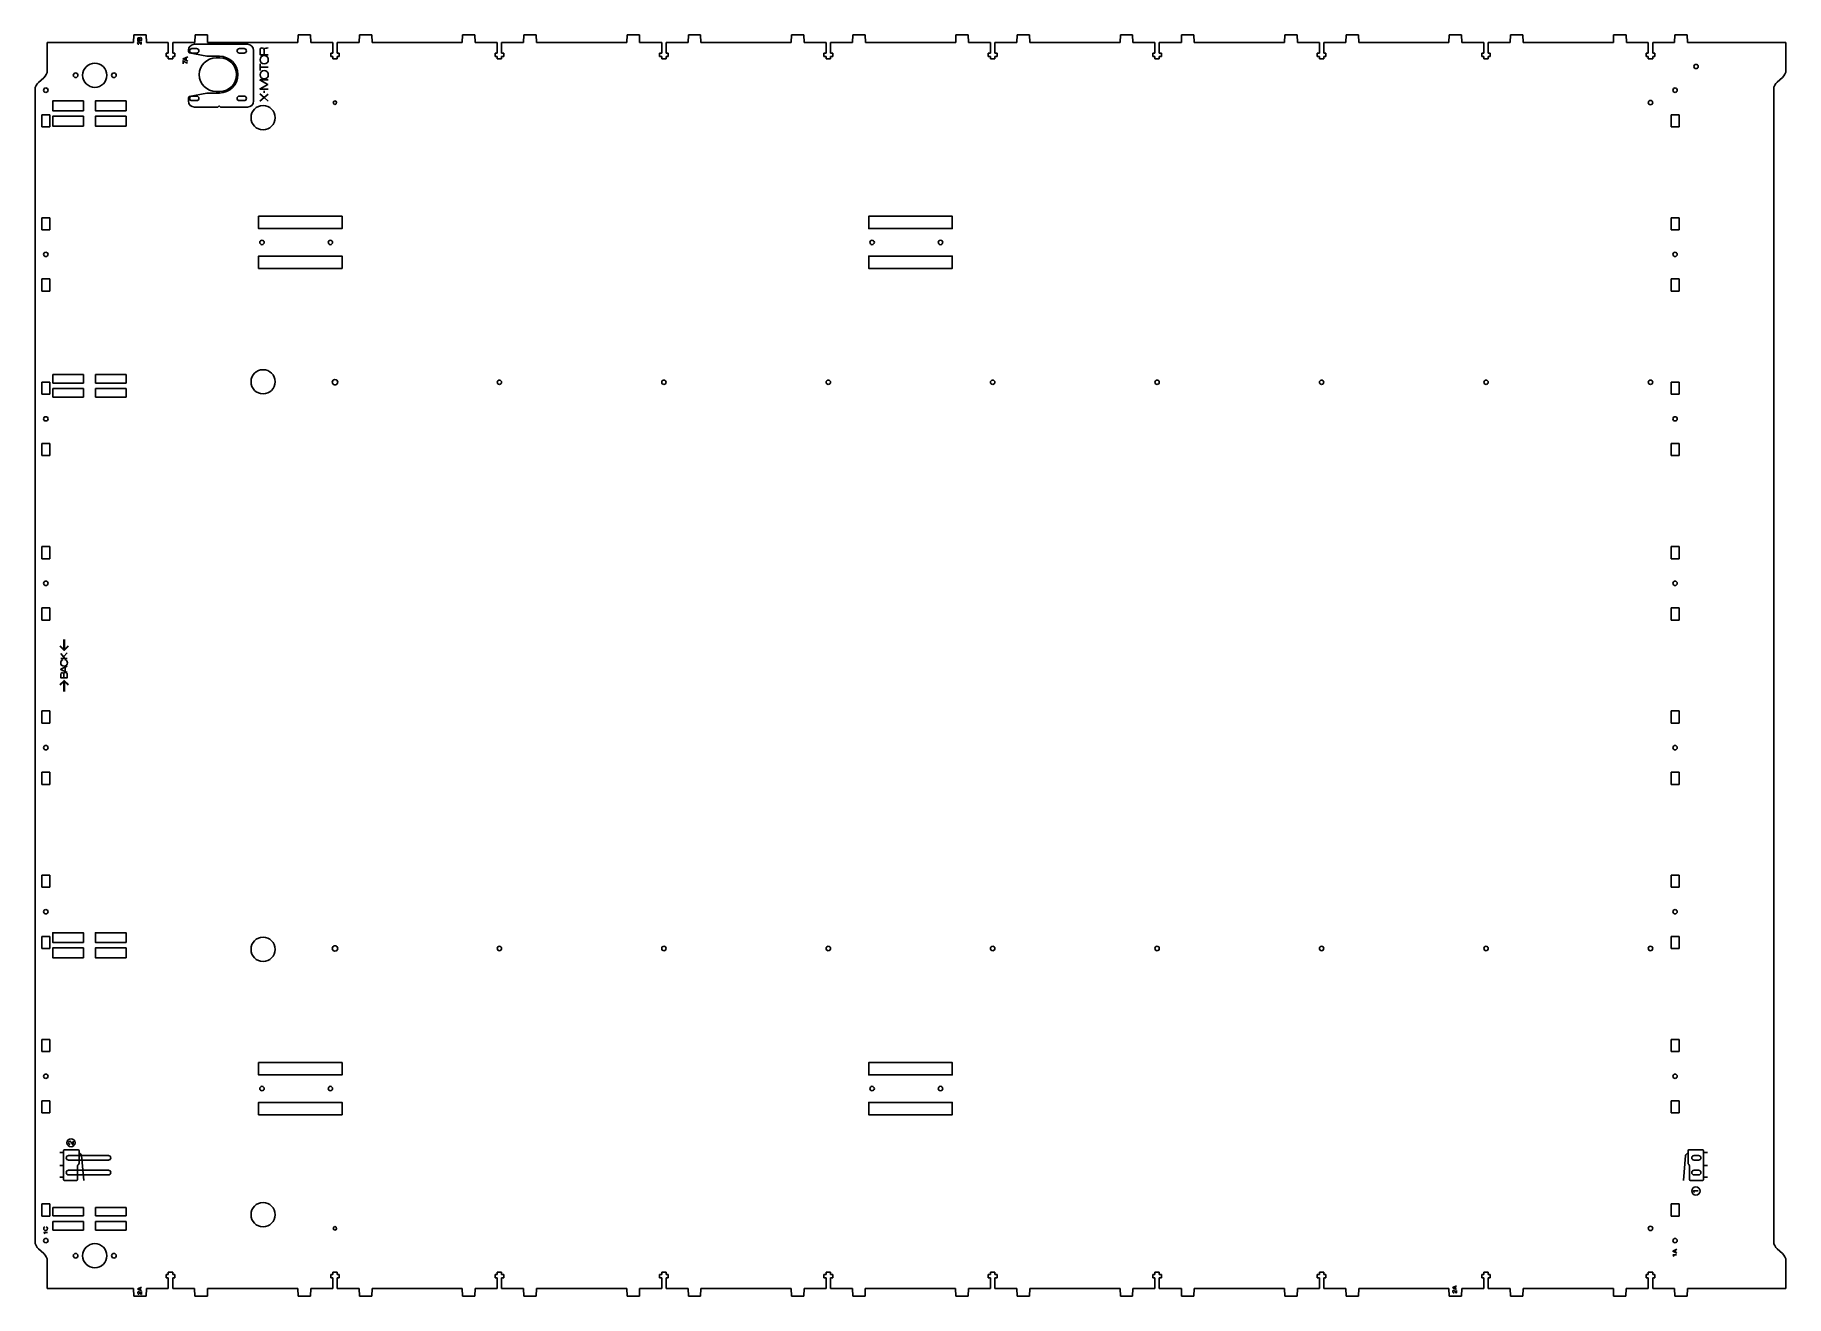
# Model space of a CAD drawing. Header units: millimetres. Extents: x -1172 to -28, y -862 to -38.
import ezdxf

# ---------------------------------------------------------------- set-up
doc = ezdxf.new("R2010")
doc.units = ezdxf.units.MM
doc.layers.add('CUTS', color=1, linetype='Continuous', true_color=0xff0000)
doc.layers.add('TEXT', color=5, linetype='Continuous', true_color=0x0000ff)

msp = doc.modelspace()

# ---------------------------------------------------------------- linework, layer by layer
at = {"layer": 'CUTS', "color": 1, "lineweight": 25, "true_color": 0xff0000}
for p, q in [((-1163.5, -43.3), (-1145.4, -43.3)), ((-1163.5, -61.6), (-1163.5, -43.3)), ((-1107.2, -43.3), (-1146.6, -43.3)), ((-1107.2, -43.3), (-1107, -38.4)), ((-1107, -38.4), (-1099, -38.4)), ((-1099, -38.4), (-1098.8, -43.3)), ((-1098.8, -43.3), (-1084.5, -43.3)), ((-1084.5, -43.3), (-1084.5, -50.3)), ((-1081.6, -43.3), (-1067.2, -43.3)), ((-1081.6, -50.3), (-1081.6, -43.3)), ((-1067.2, -43.3), (-1067, -38.4)), ((-1067, -38.4), (-1059, -38.4)), ((-1059, -38.4), (-1058.8, -43.3)), ((-1058.8, -43.3), (-999.9, -43.3)), ((-999.9, -43.3), (-999.7, -38.4)), ((-999.7, -38.4), (-991.7, -38.4)), ((-991.7, -38.4), (-991.5, -43.3)), ((-977.1, -43.3), (-991.5, -43.3)), ((-977.1, -43.3), (-977.1, -50.3)), ((-959.9, -43.3), (-974.3, -43.3)), ((-974.3, -50.3), (-974.3, -43.3)), ((-959.9, -43.3), (-959.7, -38.4)), ((-959.7, -38.4), (-951.7, -38.4)), ((-951.7, -38.4), (-951.5, -43.3)), ((-951.5, -43.3), (-892.6, -43.3)), ((-892.6, -43.3), (-892.4, -38.4)), ((-892.4, -38.4), (-884.3, -38.4)), ((-884.3, -38.4), (-884.1, -43.3)), ((-869.8, -43.3), (-884.1, -43.3)), ((-869.8, -43.3), (-869.8, -50.3)), ((-852.6, -43.3), (-866.9, -43.3)), ((-866.9, -50.3), (-866.9, -43.3)), ((-852.6, -43.3), (-852.4, -38.4)), ((-852.4, -38.4), (-844.3, -38.4)), ((-844.3, -38.4), (-844.1, -43.3)), ((-844.1, -43.3), (-785.2, -43.3)), ((-785.2, -43.3), (-785, -38.4)), ((-785, -38.4), (-777, -38.4)), ((-777, -38.4), (-776.8, -43.3)), ((-762.4, -43.3), (-776.8, -43.3)), ((-762.4, -43.3), (-762.4, -50.3)), ((-745.2, -43.3), (-759.6, -43.3)), ((-759.6, -50.3), (-759.6, -43.3)), ((-745.2, -43.3), (-745, -38.4)), ((-745, -38.4), (-737, -38.4)), ((-737, -38.4), (-736.8, -43.3)), ((-736.8, -43.3), (-677.9, -43.3)), ((-677.9, -43.3), (-677.7, -38.4)), ((-677.7, -38.4), (-669.6, -38.4)), ((-669.6, -38.4), (-669.4, -43.3)), ((-655.1, -43.3), (-669.4, -43.3)), ((-655.1, -43.3), (-655.1, -50.3)), ((-637.9, -43.3), (-652.2, -43.3)), ((-652.2, -50.3), (-652.2, -43.3)), ((-637.9, -43.3), (-637.7, -38.4)), ((-637.7, -38.4), (-629.6, -38.4)), ((-629.6, -38.4), (-629.4, -43.3)), ((-629.4, -43.3), (-570.5, -43.3)), ((-570.5, -43.3), (-570.3, -38.4)), ((-570.3, -38.4), (-562.3, -38.4)), ((-562.3, -38.4), (-562.1, -43.3)), ((-547.8, -43.3), (-562.1, -43.3)), ((-547.8, -43.3), (-547.8, -50.3)), ((-530.5, -43.3), (-544.9, -43.3)), ((-544.9, -50.3), (-544.9, -43.3)), ((-530.5, -43.3), (-530.3, -38.4)), ((-530.3, -38.4), (-522.3, -38.4)), ((-522.3, -38.4), (-522.1, -43.3)), ((-522.1, -43.3), (-463.2, -43.3)), ((-463.2, -43.3), (-463, -38.4)), ((-463, -38.4), (-455, -38.4)), ((-455, -38.4), (-454.8, -43.3)), ((-440.4, -43.3), (-454.8, -43.3)), ((-440.4, -43.3), (-440.4, -50.3)), ((-423.2, -43.3), (-437.6, -43.3)), ((-437.6, -50.3), (-437.6, -43.3)), ((-423.2, -43.3), (-423, -38.4)), ((-423, -38.4), (-415, -38.4)), ((-415, -38.4), (-414.8, -43.3)), ((-414.8, -43.3), (-355.9, -43.3)), ((-355.9, -43.3), (-355.7, -38.4)), ((-355.7, -38.4), (-347.6, -38.4)), ((-347.6, -38.4), (-347.4, -43.3)), ((-333.1, -43.3), (-347.4, -43.3)), ((-333.1, -43.3), (-333.1, -50.3)), ((-330.2, -43.3), (-315.9, -43.3)), ((-330.2, -50.3), (-330.2, -43.3)), ((-315.9, -43.3), (-315.7, -38.4)), ((-315.7, -38.4), (-307.6, -38.4)), ((-307.6, -38.4), (-307.4, -43.3)), ((-307.4, -43.3), (-248.5, -43.3)), ((-248.5, -43.3), (-248.3, -38.4)), ((-248.3, -38.4), (-240.3, -38.4)), ((-240.3, -38.4), (-240.1, -43.3)), ((-225.7, -43.3), (-240.1, -43.3)), ((-225.7, -43.3), (-225.7, -50.3)), ((-222.9, -43.3), (-208.5, -43.3)), ((-222.9, -50.3), (-222.9, -43.3)), ((-208.5, -43.3), (-208.3, -38.4)), ((-208.3, -38.4), (-200.3, -38.4)), ((-200.3, -38.4), (-200.1, -43.3)), ((-200.1, -43.3), (-141.2, -43.3)), ((-141.2, -43.3), (-141, -38.4)), ((-141, -38.4), (-132.9, -38.4)), ((-132.9, -38.4), (-132.7, -43.3)), ((-118.4, -43.3), (-132.7, -43.3)), ((-118.4, -43.3), (-118.4, -50.3)), ((-115.5, -43.3), (-101.2, -43.3)), ((-115.5, -50.3), (-115.5, -43.3)), ((-101.2, -43.3), (-101, -38.4)), ((-101, -38.4), (-92.9, -38.4)), ((-92.9, -38.4), (-92.7, -43.3)), ((-92.7, -43.3), (-53.4, -43.3)), ((-28.5, -43.3), (-53.4, -43.3)), ((-1085.9, -50.3), (-1085.9, -52.5)), ((-1084.5, -50.3), (-1085.9, -50.3)), ((-1085.9, -52.5), (-1084.5, -52.5)), ((-1084.5, -52.5), (-1084.5, -54)), ((-1084.5, -54), (-1081.6, -54)), ((-1080.2, -50.3), (-1081.6, -50.3)), ((-1081.6, -52.5), (-1080.2, -52.5)), ((-1081.6, -54), (-1081.6, -52.5)), ((-1080.2, -52.5), (-1080.2, -50.3)), ((-978.5, -50.3), (-978.5, -52.5)), ((-977.1, -50.3), (-978.5, -50.3)), ((-978.5, -52.5), (-977.1, -52.5)), ((-977.1, -52.5), (-977.1, -54)), ((-977.1, -54), (-974.3, -54)), ((-972.9, -50.3), (-974.3, -50.3)), ((-974.3, -52.5), (-972.9, -52.5)), ((-974.3, -54), (-974.3, -52.5)), ((-972.9, -52.5), (-972.9, -50.3)), ((-871.2, -50.3), (-871.2, -52.5)), ((-869.8, -50.3), (-871.2, -50.3)), ((-871.2, -52.5), (-869.8, -52.5)), ((-869.8, -52.5), (-869.8, -54)), ((-869.8, -54), (-866.9, -54)), ((-865.5, -50.3), (-866.9, -50.3)), ((-866.9, -52.5), (-865.5, -52.5)), ((-866.9, -54), (-866.9, -52.5)), ((-865.5, -52.5), (-865.5, -50.3)), ((-763.8, -50.3), (-763.8, -52.5)), ((-762.4, -50.3), (-763.8, -50.3)), ((-763.8, -52.5), (-762.4, -52.5)), ((-762.4, -52.5), (-762.4, -54)), ((-762.4, -54), (-759.6, -54)), ((-758.2, -50.3), (-759.6, -50.3)), ((-759.6, -52.5), (-758.2, -52.5)), ((-759.6, -54), (-759.6, -52.5)), ((-758.2, -52.5), (-758.2, -50.3)), ((-656.5, -50.3), (-656.5, -52.5)), ((-655.1, -50.3), (-656.5, -50.3)), ((-656.5, -52.5), (-655.1, -52.5)), ((-655.1, -52.5), (-655.1, -54)), ((-655.1, -54), (-652.2, -54)), ((-650.8, -50.3), (-652.2, -50.3)), ((-652.2, -54), (-652.2, -52.5)), ((-652.2, -52.5), (-650.8, -52.5)), ((-650.8, -52.5), (-650.8, -50.3)), ((-549.2, -50.3), (-549.2, -52.5)), ((-547.8, -50.3), (-549.2, -50.3)), ((-549.2, -52.5), (-547.8, -52.5)), ((-547.8, -52.5), (-547.8, -54)), ((-547.8, -54), (-544.9, -54)), ((-543.5, -50.3), (-544.9, -50.3)), ((-544.9, -54), (-544.9, -52.5)), ((-544.9, -52.5), (-543.5, -52.5)), ((-543.5, -52.5), (-543.5, -50.3)), ((-441.8, -50.3), (-441.8, -52.5)), ((-440.4, -50.3), (-441.8, -50.3)), ((-441.8, -52.5), (-440.4, -52.5)), ((-440.4, -52.5), (-440.4, -54)), ((-440.4, -54), (-437.6, -54)), ((-436.2, -50.3), (-437.6, -50.3)), ((-437.6, -52.5), (-436.2, -52.5)), ((-437.6, -54), (-437.6, -52.5)), ((-436.2, -52.5), (-436.2, -50.3)), ((-334.5, -50.3), (-334.5, -52.5)), ((-333.1, -50.3), (-334.5, -50.3)), ((-334.5, -52.5), (-333.1, -52.5)), ((-333.1, -52.5), (-333.1, -54)), ((-333.1, -54), (-330.2, -54)), ((-328.8, -50.3), (-330.2, -50.3)), ((-330.2, -52.5), (-328.8, -52.5)), ((-330.2, -54), (-330.2, -52.5)), ((-328.8, -52.5), (-328.8, -50.3)), ((-227.1, -50.3), (-227.1, -52.5)), ((-225.7, -50.3), (-227.1, -50.3)), ((-227.1, -52.5), (-225.7, -52.5)), ((-225.7, -52.5), (-225.7, -54)), ((-225.7, -54), (-222.9, -54)), ((-221.5, -50.3), (-222.9, -50.3)), ((-222.9, -52.5), (-221.5, -52.5)), ((-222.9, -54), (-222.9, -52.5)), ((-221.5, -52.5), (-221.5, -50.3)), ((-119.8, -50.3), (-119.8, -52.5)), ((-118.4, -50.3), (-119.8, -50.3)), ((-119.8, -52.5), (-118.4, -52.5)), ((-118.4, -52.5), (-118.4, -54)), ((-118.4, -54), (-115.5, -54)), ((-114.1, -50.3), (-115.5, -50.3)), ((-115.5, -52.5), (-114.1, -52.5)), ((-115.5, -54), (-115.5, -52.5)), ((-114.1, -52.5), (-114.1, -50.3)), ((-1171.5, -826.1), (-1171.5, -74)), ((-36.5, -826.2), (-36.5, -73.8)), ((-1161.9, -90.5), (-1167.1, -90.5)), ((-1167.1, -98.4), (-1167.1, -90.5)), ((-1161.9, -98.4), (-1161.9, -90.5)), ((-103.5, -98.4), (-103.5, -90.5)), ((-98.3, -90.5), (-103.5, -90.5)), ((-98.3, -98.4), (-98.3, -90.5)), ((-1161.9, -98.4), (-1167.1, -98.4)), ((-98.3, -98.4), (-103.5, -98.4)), ((-1161.9, -157.7), (-1167.1, -157.7)), ((-1167.1, -165.6), (-1167.1, -157.7)), ((-1161.9, -165.6), (-1161.9, -157.7)), ((-103.5, -165.6), (-103.5, -157.7)), ((-98.3, -157.7), (-103.5, -157.7)), ((-98.3, -165.6), (-98.3, -157.7)), ((-1161.9, -165.6), (-1167.1, -165.6)), ((-98.3, -165.6), (-103.5, -165.6)), ((-1161.9, -197.7), (-1167.1, -197.7)), ((-1167.1, -205.6), (-1167.1, -197.7)), ((-1161.9, -205.6), (-1167.1, -205.6)), ((-1161.9, -205.6), (-1161.9, -197.7)), ((-103.5, -205.6), (-103.5, -197.7)), ((-98.3, -197.7), (-103.5, -197.7)), ((-98.3, -205.6), (-103.5, -205.6)), ((-98.3, -205.6), (-98.3, -197.7)), ((-1159.9, -265.6), (-1159.9, -260)), ((-1159.9, -260), (-1139.9, -260)), ((-1139.9, -265.6), (-1139.9, -260)), ((-1132.1, -265.6), (-1132.1, -260)), ((-1132.1, -260), (-1112.1, -260)), ((-1112.1, -265.6), (-1112.1, -260)), ((-1161.9, -265.1), (-1167.1, -265.1)), ((-1167.1, -272.9), (-1167.1, -265.1)), ((-1161.9, -272.9), (-1167.1, -272.9)), ((-1161.9, -272.9), (-1161.9, -265.1)), ((-1159.9, -265.6), (-1139.9, -265.6)), ((-1159.9, -274.8), (-1159.9, -269.2)), ((-1159.9, -269.2), (-1139.9, -269.2)), ((-1139.9, -274.8), (-1139.9, -269.2)), ((-1132.1, -265.6), (-1112.1, -265.6)), ((-1132.1, -269.2), (-1112.1, -269.2)), ((-1132.1, -274.8), (-1132.1, -269.2)), ((-1112.1, -274.8), (-1112.1, -269.2)), ((-103.5, -272.9), (-103.5, -265.1)), ((-98.3, -265.1), (-103.5, -265.1)), ((-98.3, -272.9), (-103.5, -272.9)), ((-98.3, -272.9), (-98.3, -265.1)), ((-1159.9, -274.8), (-1139.9, -274.8)), ((-1132.1, -274.8), (-1112.1, -274.8)), ((-1161.9, -305.1), (-1167.1, -305.1)), ((-1167.1, -312.9), (-1167.1, -305.1)), ((-1161.9, -312.9), (-1161.9, -305.1)), ((-103.5, -312.9), (-103.5, -305.1)), ((-98.3, -305.1), (-103.5, -305.1)), ((-98.3, -312.9), (-98.3, -305.1)), ((-1161.9, -312.9), (-1167.1, -312.9)), ((-98.3, -312.9), (-103.5, -312.9)), ((-1161.9, -372.4), (-1167.1, -372.4)), ((-1167.1, -380.3), (-1167.1, -372.4)), ((-1161.9, -380.3), (-1161.9, -372.4)), ((-103.5, -380.3), (-103.5, -372.4)), ((-98.3, -372.4), (-103.5, -372.4)), ((-98.3, -380.3), (-98.3, -372.4)), ((-1161.9, -380.3), (-1167.1, -380.3)), ((-98.3, -380.3), (-103.5, -380.3)), ((-1161.9, -412.4), (-1167.1, -412.4)), ((-1167.1, -420.3), (-1167.1, -412.4)), ((-1161.9, -420.3), (-1167.1, -420.3)), ((-1161.9, -420.3), (-1161.9, -412.4)), ((-103.5, -420.3), (-103.5, -412.4)), ((-98.3, -412.4), (-103.5, -412.4)), ((-98.3, -420.3), (-103.5, -420.3)), ((-98.3, -420.3), (-98.3, -412.4)), ((-1161.9, -479.7), (-1167.1, -479.7)), ((-1167.1, -487.6), (-1167.1, -479.7)), ((-1161.9, -487.6), (-1161.9, -479.7)), ((-103.5, -487.6), (-103.5, -479.7)), ((-98.3, -479.7), (-103.5, -479.7)), ((-98.3, -487.6), (-98.3, -479.7)), ((-1161.9, -487.6), (-1167.1, -487.6)), ((-98.3, -487.6), (-103.5, -487.6)), ((-1161.9, -519.7), (-1167.1, -519.7)), ((-1167.1, -527.6), (-1167.1, -519.7)), ((-1161.9, -527.6), (-1161.9, -519.7)), ((-103.5, -527.6), (-103.5, -519.7)), ((-98.3, -519.7), (-103.5, -519.7)), ((-98.3, -527.6), (-98.3, -519.7)), ((-1161.9, -527.6), (-1167.1, -527.6)), ((-98.3, -527.6), (-103.5, -527.6)), ((-1167.1, -594.7), (-1167.1, -586.8)), ((-1161.9, -586.8), (-1167.1, -586.8)), ((-1161.9, -594.7), (-1161.9, -586.8)), ((-103.5, -594.7), (-103.5, -586.8)), ((-98.3, -586.8), (-103.5, -586.8)), ((-98.3, -594.7), (-98.3, -586.8)), ((-1161.9, -594.7), (-1167.1, -594.7)), ((-98.3, -594.7), (-103.5, -594.7)), ((-1167.1, -634.7), (-1167.1, -626.8)), ((-1161.9, -626.8), (-1167.1, -626.8)), ((-1161.9, -634.7), (-1161.9, -626.8)), ((-103.5, -634.7), (-103.5, -626.8)), ((-98.3, -626.8), (-103.5, -626.8)), ((-98.3, -634.7), (-98.3, -626.8)), ((-1161.9, -634.7), (-1167.1, -634.7)), ((-98.3, -634.7), (-103.5, -634.7)), ((-1167.1, -702), (-1167.1, -694.1)), ((-1161.9, -694.1), (-1167.1, -694.1)), ((-1161.9, -702), (-1161.9, -694.1)), ((-103.5, -702), (-103.5, -694.1)), ((-98.3, -694.1), (-103.5, -694.1)), ((-98.3, -702), (-98.3, -694.1)), ((-1161.9, -702), (-1167.1, -702)), ((-98.3, -702), (-103.5, -702)), ((-1167.1, -742), (-1167.1, -734.1)), ((-1161.9, -734.1), (-1167.1, -734.1)), ((-1161.9, -742), (-1167.1, -742)), ((-1161.9, -742), (-1161.9, -734.1)), ((-103.5, -742), (-103.5, -734.1)), ((-98.3, -734.1), (-103.5, -734.1)), ((-98.3, -742), (-103.5, -742)), ((-98.3, -742), (-98.3, -734.1)), ((-1167.1, -809.4), (-1167.1, -801.5)), ((-1161.9, -801.5), (-1167.1, -801.5)), ((-1161.9, -809.4), (-1167.1, -809.4)), ((-1161.9, -809.4), (-1161.9, -801.5)), ((-1159.9, -809.3), (-1159.9, -803.7)), ((-1159.9, -803.7), (-1139.9, -803.7)), ((-1159.9, -809.3), (-1139.9, -809.3)), ((-1139.9, -809.3), (-1139.9, -803.7)), ((-1132.1, -809.3), (-1132.1, -803.7)), ((-1132.1, -803.7), (-1112.1, -803.7)), ((-1132.1, -809.3), (-1112.1, -809.3)), ((-1112.1, -809.3), (-1112.1, -803.7)), ((-103.5, -809.4), (-103.5, -801.5)), ((-98.3, -801.5), (-103.5, -801.5)), ((-98.3, -809.4), (-103.5, -809.4)), ((-98.3, -809.4), (-98.3, -801.5)), ((-1159.9, -818.5), (-1159.9, -812.9)), ((-1159.9, -812.9), (-1139.9, -812.9)), ((-1159.9, -818.5), (-1139.9, -818.5)), ((-1139.9, -818.5), (-1139.9, -812.9)), ((-1132.1, -812.9), (-1112.1, -812.9)), ((-1132.1, -818.5), (-1132.1, -812.9)), ((-1132.1, -818.5), (-1112.1, -818.5)), ((-1112.1, -818.5), (-1112.1, -812.9)), ((-1163.5, -838.5), (-1163.5, -856.7)), ((-28.5, -856.7), (-28.5, -838.5)), ((-1163.5, -856.7), (-1145.4, -856.7)), ((-1107.3, -856.7), (-1146.6, -856.7)), ((-1107.1, -861.6), (-1107.3, -856.7)), ((-1098.8, -856.7), (-1099, -861.6)), ((-1084.5, -856.7), (-1098.8, -856.7)), ((-1085.9, -847.5), (-1085.9, -849.7)), ((-1084.5, -847.5), (-1085.9, -847.5)), ((-1085.9, -849.7), (-1084.5, -849.7)), ((-1084.5, -846), (-1084.5, -847.5)), ((-1081.6, -846), (-1084.5, -846)), ((-1084.5, -849.7), (-1084.5, -856.7)), ((-1081.6, -847.5), (-1081.6, -846)), ((-1080.2, -847.5), (-1081.6, -847.5)), ((-1081.6, -849.7), (-1080.2, -849.7)), ((-1081.6, -856.7), (-1081.6, -849.7)), ((-1081.6, -856.7), (-1067.3, -856.7)), ((-1080.2, -849.7), (-1080.2, -847.5)), ((-1067.1, -861.6), (-1067.3, -856.7)), ((-1058.8, -856.7), (-1059, -861.6)), ((-999.9, -856.7), (-1058.8, -856.7)), ((-999.7, -861.6), (-999.9, -856.7)), ((-991.5, -856.7), (-991.7, -861.6)), ((-977.1, -856.7), (-991.5, -856.7)), ((-978.5, -847.5), (-978.5, -849.7)), ((-977.1, -847.5), (-978.5, -847.5)), ((-978.5, -849.7), (-977.1, -849.7)), ((-977.1, -846), (-977.1, -847.5)), ((-974.3, -846), (-977.1, -846)), ((-977.1, -849.7), (-977.1, -856.7)), ((-974.3, -847.5), (-974.3, -846)), ((-972.9, -847.5), (-974.3, -847.5)), ((-974.3, -849.7), (-972.9, -849.7)), ((-974.3, -856.7), (-974.3, -849.7)), ((-974.3, -856.7), (-959.9, -856.7)), ((-972.9, -849.7), (-972.9, -847.5)), ((-959.7, -861.6), (-959.9, -856.7)), ((-951.5, -856.7), (-951.7, -861.6)), ((-892.6, -856.7), (-951.5, -856.7)), ((-892.4, -861.6), (-892.6, -856.7)), ((-884.1, -856.7), (-884.3, -861.6)), ((-869.8, -856.7), (-884.1, -856.7)), ((-871.2, -847.5), (-871.2, -849.7)), ((-869.8, -847.5), (-871.2, -847.5)), ((-871.2, -849.7), (-869.8, -849.7)), ((-869.8, -846), (-869.8, -847.5)), ((-866.9, -846), (-869.8, -846)), ((-869.8, -849.7), (-869.8, -856.7)), ((-866.9, -847.5), (-866.9, -846)), ((-865.5, -847.5), (-866.9, -847.5)), ((-866.9, -849.7), (-865.5, -849.7)), ((-866.9, -856.7), (-866.9, -849.7)), ((-866.9, -856.7), (-852.6, -856.7)), ((-865.5, -849.7), (-865.5, -847.5)), ((-852.4, -861.6), (-852.6, -856.7)), ((-844.1, -856.7), (-844.3, -861.6)), ((-785.2, -856.7), (-844.1, -856.7)), ((-785, -861.6), (-785.2, -856.7)), ((-776.8, -856.7), (-777, -861.6)), ((-762.4, -856.7), (-776.8, -856.7)), ((-762.4, -847.5), (-763.8, -847.5)), ((-763.8, -847.5), (-763.8, -849.7)), ((-763.8, -849.7), (-762.4, -849.7)), ((-762.4, -846), (-762.4, -847.5)), ((-759.6, -846), (-762.4, -846)), ((-762.4, -849.7), (-762.4, -856.7)), ((-759.6, -847.5), (-759.6, -846)), ((-758.2, -847.5), (-759.6, -847.5)), ((-759.6, -849.7), (-758.2, -849.7)), ((-759.6, -856.7), (-759.6, -849.7)), ((-759.6, -856.7), (-745.2, -856.7)), ((-758.2, -849.7), (-758.2, -847.5)), ((-745, -861.6), (-745.2, -856.7)), ((-736.8, -856.7), (-737, -861.6)), ((-677.9, -856.7), (-736.8, -856.7)), ((-677.7, -861.6), (-677.9, -856.7)), ((-669.5, -856.7), (-669.7, -861.6)), ((-655.1, -856.7), (-669.5, -856.7)), ((-656.5, -847.5), (-656.5, -849.7)), ((-655.1, -847.5), (-656.5, -847.5)), ((-656.5, -849.7), (-655.1, -849.7)), ((-655.1, -846), (-655.1, -847.5)), ((-652.2, -846), (-655.1, -846)), ((-655.1, -849.7), (-655.1, -856.7)), ((-652.2, -847.5), (-652.2, -846)), ((-650.8, -847.5), (-652.2, -847.5)), ((-652.2, -849.7), (-650.8, -849.7)), ((-652.2, -856.7), (-652.2, -849.7)), ((-652.2, -856.7), (-637.9, -856.7)), ((-650.8, -849.7), (-650.8, -847.5)), ((-637.7, -861.6), (-637.9, -856.7)), ((-629.5, -856.7), (-629.7, -861.6)), ((-570.6, -856.7), (-629.5, -856.7)), ((-570.4, -861.6), (-570.6, -856.7)), ((-562.1, -856.7), (-562.3, -861.6)), ((-547.8, -856.7), (-562.1, -856.7)), ((-549.2, -847.5), (-549.2, -849.7)), ((-547.8, -847.5), (-549.2, -847.5)), ((-549.2, -849.7), (-547.8, -849.7)), ((-547.8, -846), (-547.8, -847.5)), ((-544.9, -846), (-547.8, -846)), ((-547.8, -849.7), (-547.8, -856.7)), ((-544.9, -847.5), (-544.9, -846)), ((-543.5, -847.5), (-544.9, -847.5)), ((-544.9, -849.7), (-543.5, -849.7)), ((-544.9, -856.7), (-544.9, -849.7)), ((-530.6, -856.7), (-544.9, -856.7)), ((-543.5, -849.7), (-543.5, -847.5)), ((-530.4, -861.6), (-530.6, -856.7)), ((-522.1, -856.7), (-522.3, -861.6)), ((-463.2, -856.7), (-522.1, -856.7)), ((-463, -861.6), (-463.2, -856.7)), ((-454.8, -856.7), (-455, -861.6)), ((-454.8, -856.7), (-440.4, -856.7)), ((-441.8, -847.5), (-441.8, -849.7)), ((-440.4, -847.5), (-441.8, -847.5)), ((-441.8, -849.7), (-440.4, -849.7)), ((-437.6, -846), (-440.4, -846)), ((-440.4, -846), (-440.4, -847.5)), ((-440.4, -849.7), (-440.4, -856.7)), ((-437.6, -847.5), (-437.6, -846)), ((-436.2, -847.5), (-437.6, -847.5)), ((-437.6, -849.7), (-436.2, -849.7)), ((-437.6, -856.7), (-437.6, -849.7)), ((-437.6, -856.7), (-423.2, -856.7)), ((-436.2, -849.7), (-436.2, -847.5)), ((-423, -861.6), (-423.2, -856.7)), ((-414.8, -856.7), (-415, -861.6)), ((-355.9, -856.7), (-414.8, -856.7)), ((-355.7, -861.6), (-355.9, -856.7)), ((-347.4, -856.7), (-347.6, -861.6)), ((-347.4, -856.7), (-333.1, -856.7)), ((-334.5, -847.5), (-334.5, -849.7)), ((-333.1, -847.5), (-334.5, -847.5)), ((-334.5, -849.7), (-333.1, -849.7)), ((-333.1, -846), (-333.1, -847.5)), ((-330.2, -846), (-333.1, -846)), ((-333.1, -849.7), (-333.1, -856.7)), ((-330.2, -847.5), (-330.2, -846)), ((-328.8, -847.5), (-330.2, -847.5)), ((-330.2, -849.7), (-328.8, -849.7)), ((-330.2, -856.7), (-330.2, -849.7)), ((-330.2, -856.7), (-315.9, -856.7)), ((-328.8, -849.7), (-328.8, -847.5)), ((-315.7, -861.6), (-315.9, -856.7)), ((-307.4, -856.7), (-307.6, -861.6)), ((-248.5, -856.7), (-307.4, -856.7)), ((-248.3, -861.6), (-248.5, -856.7)), ((-240.1, -856.7), (-240.3, -861.6)), ((-240.1, -856.7), (-225.7, -856.7)), ((-227.1, -847.5), (-227.1, -849.7)), ((-225.7, -847.5), (-227.1, -847.5)), ((-227.1, -849.7), (-225.7, -849.7)), ((-225.7, -846), (-225.7, -847.5)), ((-222.9, -846), (-225.7, -846)), ((-225.7, -849.7), (-225.7, -856.7)), ((-222.9, -847.5), (-222.9, -846)), ((-221.5, -847.5), (-222.9, -847.5)), ((-222.9, -849.7), (-221.5, -849.7)), ((-222.9, -856.7), (-222.9, -849.7)), ((-222.9, -856.7), (-208.5, -856.7)), ((-221.5, -849.7), (-221.5, -847.5)), ((-208.3, -861.6), (-208.5, -856.7)), ((-200.1, -856.7), (-200.3, -861.6)), ((-141.2, -856.7), (-200.1, -856.7)), ((-141, -861.6), (-141.2, -856.7)), ((-132.8, -856.7), (-133, -861.6)), ((-132.8, -856.7), (-118.4, -856.7)), ((-119.8, -847.5), (-119.8, -849.7)), ((-118.4, -847.5), (-119.8, -847.5)), ((-119.8, -849.7), (-118.4, -849.7)), ((-118.4, -846), (-118.4, -847.5)), ((-115.5, -846), (-118.4, -846)), ((-118.4, -849.7), (-118.4, -856.7)), ((-115.5, -847.5), (-115.5, -846)), ((-114.1, -847.5), (-115.5, -847.5)), ((-115.5, -849.7), (-114.1, -849.7)), ((-115.5, -856.7), (-115.5, -849.7)), ((-115.5, -856.7), (-101.2, -856.7)), ((-114.1, -849.7), (-114.1, -847.5)), ((-101, -861.6), (-101.2, -856.7)), ((-92.8, -856.7), (-93, -861.6)), ((-92.8, -856.7), (-53.4, -856.7)), ((-53.4, -856.7), (-28.5, -856.7)), ((-1099, -861.6), (-1107.1, -861.6)), ((-1059, -861.6), (-1067.1, -861.6)), ((-991.7, -861.6), (-999.7, -861.6)), ((-951.7, -861.6), (-959.7, -861.6)), ((-884.3, -861.6), (-892.4, -861.6)), ((-844.3, -861.6), (-852.4, -861.6)), ((-777, -861.6), (-785, -861.6)), ((-737, -861.6), (-745, -861.6)), ((-669.7, -861.6), (-677.7, -861.6)), ((-629.7, -861.6), (-637.7, -861.6)), ((-562.3, -861.6), (-570.4, -861.6)), ((-522.3, -861.6), (-530.4, -861.6)), ((-455, -861.6), (-463, -861.6)), ((-415, -861.6), (-423, -861.6)), ((-347.6, -861.6), (-355.7, -861.6)), ((-307.6, -861.6), (-315.7, -861.6)), ((-240.3, -861.6), (-248.3, -861.6)), ((-200.3, -861.6), (-208.3, -861.6)), ((-133, -861.6), (-141, -861.6)), ((-93, -861.6), (-101, -861.6))]:
    msp.add_line(p, q, dxfattribs=at)
for points in [[(-28.5, -61.4), (-28.5, -43.3), (-28.5, -43.3)], [(-1069.1, -47.3), (-1066, -47.3), (-1066, -47.3)], [(-1066, -50.3), (-1069.1, -50.3)], [(-1053.3, -53.4), (-1050.8, -53.4), (-1050.8, -53.4)], [(-1038.1, -47.3), (-1035, -47.3), (-1035, -47.3)], [(-1035, -50.3), (-1038.1, -50.3)], [(-1165.7, -66.3), (-1169.3, -69.4)], [(-34.3, -69.2), (-30.7, -66.1)], [(-1069.1, -78.3), (-1066, -78.3), (-1066, -78.3)], [(-1050.8, -75.3), (-1053.3, -75.3)], [(-1038.1, -78.3), (-1035, -78.3), (-1035, -78.3)], [(-1159.9, -87.9), (-1159.9, -81.5), (-1139.9, -81.5), (-1139.9, -87.9), (-1159.9, -87.9), (-1159.9, -87.9)], [(-1132.1, -87.9), (-1132.1, -81.5), (-1112.1, -81.5), (-1112.1, -87.9), (-1132.1, -87.9), (-1132.1, -87.9)], [(-1066, -81.3), (-1069.1, -81.3)], [(-1035, -81.3), (-1038.1, -81.3)], [(-1159.9, -97.9), (-1159.9, -91.5), (-1139.9, -91.5), (-1139.9, -97.9), (-1159.9, -97.9), (-1159.9, -97.9)], [(-1132.1, -97.9), (-1132.1, -91.5), (-1112.1, -91.5), (-1112.1, -97.9), (-1132.1, -97.9), (-1132.1, -97.9)], [(-997.3, -156.8), (-971, -156.8), (-971, -164.8), (-1025.6, -164.8), (-1025.6, -156.8), (-997.3, -156.8), (-997.3, -156.8)], [(-599, -156.8), (-572.7, -156.8), (-572.7, -164.8), (-627.3, -164.8), (-627.3, -156.8), (-599, -156.8), (-599, -156.8)], [(-1004.8, -190.8), (-1025.6, -190.8), (-1025.6, -182.8), (-971, -182.8), (-971, -190.8), (-1004.8, -190.8), (-1004.8, -190.8)], [(-606.5, -190.8), (-627.3, -190.8), (-627.3, -182.8), (-572.7, -182.8), (-572.7, -190.8), (-606.5, -190.8), (-606.5, -190.8)], [(-1159.9, -630.8), (-1159.9, -624.4), (-1139.9, -624.4), (-1139.9, -630.8), (-1159.9, -630.8), (-1159.9, -630.8)], [(-1132.1, -630.8), (-1132.1, -624.4), (-1112.1, -624.4), (-1112.1, -630.8), (-1132.1, -630.8), (-1132.1, -630.8)], [(-1159.9, -640.8), (-1159.9, -634.4), (-1139.9, -634.4), (-1139.9, -640.8), (-1159.9, -640.8), (-1159.9, -640.8)], [(-1132.1, -640.8), (-1132.1, -634.4), (-1112.1, -634.4), (-1112.1, -640.8), (-1132.1, -640.8), (-1132.1, -640.8)], [(-997.3, -709.2), (-971, -709.2), (-971, -717.2), (-1025.6, -717.2), (-1025.6, -709.2), (-997.3, -709.2), (-997.3, -709.2)], [(-599, -709.2), (-572.7, -709.2), (-572.7, -717.2), (-627.3, -717.2), (-627.3, -709.2), (-599, -709.2), (-599, -709.2)], [(-1004.8, -743.2), (-1025.6, -743.2), (-1025.6, -735.2), (-971, -735.2), (-971, -743.2), (-1004.8, -743.2), (-1004.8, -743.2)], [(-606.5, -743.2), (-627.3, -743.2), (-627.3, -735.2), (-572.7, -735.2), (-572.7, -743.2), (-606.5, -743.2), (-606.5, -743.2)], [(-1123.6, -769.9), (-1149.6, -769.9), (-1149.6, -769.9)], [(-1149.6, -772.9), (-1123.6, -772.9)], [(-85.5, -769.9), (-88.5, -769.9), (-88.5, -769.9)], [(-88.5, -772.9), (-85.5, -772.9)], [(-1123.6, -779.5), (-1149.6, -779.5), (-1149.6, -779.5)], [(-1149.6, -782.5), (-1123.6, -782.5)], [(-85.5, -779.5), (-88.5, -779.5), (-88.5, -779.5)], [(-88.5, -782.5), (-85.5, -782.5)], [(-1169.3, -830.8), (-1165.7, -833.9)], [(-30.7, -833.9), (-34.3, -830.8)]]:
    msp.add_lwpolyline(points, dxfattribs=at)
for points in [[(-1132.5, -56.8), (-1136.8, -56.8), (-1140.4, -60.4), (-1140.4, -64.7)], [(-1124.6, -64.7), (-1124.6, -60.4), (-1128.1, -56.8), (-1132.5, -56.8)], [(-1070.6, -48.8), (-1070.6, -48), (-1069.9, -47.3), (-1069.1, -47.3)], [(-1069.1, -50.3), (-1069.9, -50.3), (-1070.6, -49.6), (-1070.6, -48.8)], [(-1066, -47.3), (-1065.2, -47.3), (-1064.5, -48), (-1064.5, -48.8)], [(-1064.5, -48.8), (-1064.5, -49.6), (-1065.2, -50.3), (-1066, -50.3)], [(-1064.3, -64.3), (-1064.3, -58.3), (-1059.3, -53.4), (-1053.3, -53.4)], [(-1050.8, -53.4), (-1044.8, -53.4), (-1039.9, -58.3), (-1039.9, -64.3)], [(-1039.6, -48.8), (-1039.6, -48), (-1038.9, -47.3), (-1038.1, -47.3)], [(-1038.1, -50.3), (-1038.9, -50.3), (-1039.6, -49.6), (-1039.6, -48.8)], [(-1035, -47.3), (-1034.2, -47.3), (-1033.5, -48), (-1033.5, -48.8)], [(-1033.5, -48.8), (-1033.5, -49.6), (-1034.2, -50.3), (-1035, -50.3)], [(-1163.5, -61.6), (-1163.5, -63.2), (-1164.5, -65.3), (-1165.7, -66.3)], [(-1145, -63.2), (-1145.8, -63.2), (-1146.5, -63.9), (-1146.5, -64.7)], [(-1146.5, -64.7), (-1146.5, -65.5), (-1145.8, -66.2), (-1145, -66.2)], [(-1143.5, -64.7), (-1143.5, -63.9), (-1144.1, -63.2), (-1145, -63.2)], [(-1145, -66.2), (-1144.1, -66.2), (-1143.5, -65.5), (-1143.5, -64.7)], [(-1140.4, -64.7), (-1140.4, -69.1), (-1136.8, -72.6), (-1132.5, -72.6)], [(-1132.5, -72.6), (-1128.1, -72.6), (-1124.6, -69.1), (-1124.6, -64.7)], [(-1120, -63.2), (-1120.8, -63.2), (-1121.5, -63.9), (-1121.5, -64.7)], [(-1121.5, -64.7), (-1121.5, -65.5), (-1120.8, -66.2), (-1120, -66.2)], [(-1118.5, -64.7), (-1118.5, -63.9), (-1119.1, -63.2), (-1120, -63.2)], [(-1120, -66.2), (-1119.1, -66.2), (-1118.5, -65.5), (-1118.5, -64.7)], [(-1053.3, -75.3), (-1059.3, -75.3), (-1064.3, -70.4), (-1064.3, -64.3)], [(-1039.9, -64.3), (-1039.9, -70.4), (-1044.8, -75.3), (-1050.8, -75.3)], [(-88.6, -59), (-88.6, -58.2), (-88, -57.6), (-87.2, -57.6)], [(-87.2, -60.4), (-88, -60.4), (-88.6, -59.8), (-88.6, -59)], [(-87.2, -57.6), (-86.4, -57.6), (-85.8, -58.2), (-85.8, -59)], [(-85.8, -59), (-85.8, -59.8), (-86.4, -60.4), (-87.2, -60.4)], [(-30.7, -66.1), (-29.5, -65.1), (-28.5, -63), (-28.5, -61.4)], [(-1169.3, -69.4), (-1170.5, -70.4), (-1171.5, -72.4), (-1171.5, -74)], [(-1165.9, -74.5), (-1165.9, -73.7), (-1165.2, -73), (-1164.5, -73)], [(-1164.5, -75.9), (-1165.2, -75.9), (-1165.9, -75.3), (-1165.9, -74.5)], [(-1164.5, -73), (-1163.7, -73), (-1163, -73.7), (-1163, -74.5)], [(-1163, -74.5), (-1163, -75.3), (-1163.7, -75.9), (-1164.5, -75.9)], [(-1070.6, -79.8), (-1070.6, -79), (-1069.9, -78.3), (-1069.1, -78.3)], [(-1069.1, -81.3), (-1069.9, -81.3), (-1070.6, -80.7), (-1070.6, -79.8)], [(-1066, -78.3), (-1065.2, -78.3), (-1064.5, -79), (-1064.5, -79.8)], [(-1064.5, -79.8), (-1064.5, -80.7), (-1065.2, -81.3), (-1066, -81.3)], [(-1039.6, -79.8), (-1039.6, -79), (-1038.9, -78.3), (-1038.1, -78.3)], [(-1038.1, -81.3), (-1038.9, -81.3), (-1039.6, -80.7), (-1039.6, -79.8)], [(-1035, -78.3), (-1034.2, -78.3), (-1033.5, -79), (-1033.5, -79.8)], [(-1033.5, -79.8), (-1033.5, -80.7), (-1034.2, -81.3), (-1035, -81.3)], [(-102.3, -74.5), (-102.3, -73.7), (-101.7, -73), (-100.9, -73)], [(-100.9, -75.9), (-101.7, -75.9), (-102.3, -75.3), (-102.3, -74.5)], [(-100.9, -73), (-100.1, -73), (-99.5, -73.7), (-99.5, -74.5)], [(-99.5, -74.5), (-99.5, -75.3), (-100.1, -75.9), (-100.9, -75.9)], [(-36.5, -73.8), (-36.5, -72.2), (-35.5, -70.2), (-34.3, -69.2)], [(-1022.6, -84.5), (-1027, -84.5), (-1030.5, -88), (-1030.5, -92.4)], [(-1014.7, -92.4), (-1014.7, -88), (-1018.3, -84.5), (-1022.6, -84.5)], [(-976.8, -82.6), (-976.8, -81.9), (-976.3, -81.4), (-975.7, -81.4)], [(-975.7, -83.7), (-976.3, -83.7), (-976.8, -83.2), (-976.8, -82.6)], [(-975.7, -81.4), (-975.1, -81.4), (-974.6, -81.9), (-974.6, -82.6)], [(-974.6, -82.6), (-974.6, -83.2), (-975.1, -83.7), (-975.7, -83.7)], [(-118.4, -82.6), (-118.4, -81.8), (-117.8, -81.1), (-117, -81.1)], [(-117, -84), (-117.8, -84), (-118.4, -83.3), (-118.4, -82.6)], [(-117, -81.1), (-116.2, -81.1), (-115.5, -81.8), (-115.5, -82.6)], [(-115.5, -82.6), (-115.5, -83.3), (-116.2, -84), (-117, -84)], [(-1030.5, -92.4), (-1030.5, -96.7), (-1027, -100.3), (-1022.6, -100.3)], [(-1022.6, -100.3), (-1018.3, -100.3), (-1014.7, -96.7), (-1014.7, -92.4)], [(-1165.9, -181.7), (-1165.9, -180.9), (-1165.2, -180.2), (-1164.5, -180.2)], [(-1164.5, -183.1), (-1165.2, -183.1), (-1165.9, -182.4), (-1165.9, -181.7)], [(-1164.5, -180.2), (-1163.7, -180.2), (-1163, -180.9), (-1163, -181.7)], [(-1163, -181.7), (-1163, -182.4), (-1163.7, -183.1), (-1164.5, -183.1)], [(-1023.3, -172.4), (-1024.1, -172.4), (-1024.8, -173), (-1024.8, -173.8)], [(-1024.8, -173.8), (-1024.8, -174.6), (-1024.1, -175.3), (-1023.3, -175.3)], [(-1021.9, -173.8), (-1021.9, -173), (-1022.6, -172.4), (-1023.3, -172.4)], [(-1023.3, -175.3), (-1022.6, -175.3), (-1021.9, -174.6), (-1021.9, -173.8)], [(-978.7, -172.4), (-979.5, -172.4), (-980.1, -173), (-980.1, -173.8)], [(-980.1, -173.8), (-980.1, -174.6), (-979.5, -175.3), (-978.7, -175.3)], [(-977.3, -173.8), (-977.3, -173), (-977.9, -172.4), (-978.7, -172.4)], [(-978.7, -175.3), (-977.9, -175.3), (-977.3, -174.6), (-977.3, -173.8)], [(-625.1, -172.4), (-625.9, -172.4), (-626.5, -173), (-626.5, -173.8)], [(-626.5, -173.8), (-626.5, -174.6), (-625.9, -175.3), (-625.1, -175.3)], [(-623.6, -173.8), (-623.6, -173), (-624.3, -172.4), (-625.1, -172.4)], [(-625.1, -175.3), (-624.3, -175.3), (-623.6, -174.6), (-623.6, -173.8)], [(-580.4, -172.4), (-581.2, -172.4), (-581.9, -173), (-581.9, -173.8)], [(-581.9, -173.8), (-581.9, -174.6), (-581.2, -175.3), (-580.4, -175.3)], [(-579, -173.8), (-579, -173), (-579.6, -172.4), (-580.4, -172.4)], [(-580.4, -175.3), (-579.6, -175.3), (-579, -174.6), (-579, -173.8)], [(-102.3, -181.7), (-102.3, -180.9), (-101.7, -180.2), (-100.9, -180.2)], [(-100.9, -183.1), (-101.7, -183.1), (-102.3, -182.4), (-102.3, -181.7)], [(-100.9, -180.2), (-100.1, -180.2), (-99.5, -180.9), (-99.5, -181.7)], [(-99.5, -181.7), (-99.5, -182.4), (-100.1, -183.1), (-100.9, -183.1)], [(-1022.6, -256.9), (-1027, -256.9), (-1030.5, -260.4), (-1030.5, -264.8)], [(-1014.7, -264.8), (-1014.7, -260.4), (-1018.3, -256.9), (-1022.6, -256.9)], [(-1030.5, -264.8), (-1030.5, -269.2), (-1027, -272.7), (-1022.6, -272.7)], [(-1022.6, -272.7), (-1018.3, -272.7), (-1014.7, -269.2), (-1014.7, -264.8)], [(-977.5, -265.1), (-977.5, -264.1), (-976.7, -263.3), (-975.7, -263.3)], [(-975.7, -266.9), (-976.7, -266.9), (-977.5, -266.1), (-977.5, -265.1)], [(-975.7, -263.3), (-974.7, -263.3), (-973.9, -264.1), (-973.9, -265.1)], [(-973.9, -265.1), (-973.9, -266.1), (-974.7, -266.9), (-975.7, -266.9)], [(-869.8, -265.1), (-869.8, -264.3), (-869.1, -263.7), (-868.4, -263.7)], [(-868.4, -266.5), (-869.1, -266.5), (-869.8, -265.9), (-869.8, -265.1)], [(-868.4, -263.7), (-867.6, -263.7), (-866.9, -264.3), (-866.9, -265.1)], [(-866.9, -265.1), (-866.9, -265.9), (-867.6, -266.5), (-868.4, -266.5)], [(-762.4, -265.1), (-762.4, -264.3), (-761.8, -263.7), (-761, -263.7)], [(-761, -266.5), (-761.8, -266.5), (-762.4, -265.9), (-762.4, -265.1)], [(-761, -263.7), (-760.2, -263.7), (-759.6, -264.3), (-759.6, -265.1)], [(-759.6, -265.1), (-759.6, -265.9), (-760.2, -266.5), (-761, -266.5)], [(-655.1, -265.1), (-655.1, -264.3), (-654.5, -263.7), (-653.7, -263.7)], [(-653.7, -266.5), (-654.5, -266.5), (-655.1, -265.9), (-655.1, -265.1)], [(-653.7, -263.7), (-652.9, -263.7), (-652.2, -264.3), (-652.2, -265.1)], [(-652.2, -265.1), (-652.2, -265.9), (-652.9, -266.5), (-653.7, -266.5)], [(-547.8, -265.1), (-547.8, -264.3), (-547.1, -263.7), (-546.3, -263.7)], [(-546.3, -266.5), (-547.1, -266.5), (-547.8, -265.9), (-547.8, -265.1)], [(-546.3, -263.7), (-545.5, -263.7), (-544.9, -264.3), (-544.9, -265.1)], [(-544.9, -265.1), (-544.9, -265.9), (-545.5, -266.5), (-546.3, -266.5)], [(-440.4, -265.1), (-440.4, -264.3), (-439.8, -263.7), (-439, -263.7)], [(-439, -266.5), (-439.8, -266.5), (-440.4, -265.9), (-440.4, -265.1)], [(-439, -263.7), (-438.2, -263.7), (-437.6, -264.3), (-437.6, -265.1)], [(-437.6, -265.1), (-437.6, -265.9), (-438.2, -266.5), (-439, -266.5)], [(-333.1, -265.1), (-333.1, -264.3), (-332.4, -263.7), (-331.7, -263.7)], [(-331.7, -266.5), (-332.4, -266.5), (-333.1, -265.9), (-333.1, -265.1)], [(-331.7, -263.7), (-330.9, -263.7), (-330.2, -264.3), (-330.2, -265.1)], [(-330.2, -265.1), (-330.2, -265.9), (-330.9, -266.5), (-331.7, -266.5)], [(-225.7, -265.1), (-225.7, -264.3), (-225.1, -263.7), (-224.3, -263.7)], [(-224.3, -266.5), (-225.1, -266.5), (-225.7, -265.9), (-225.7, -265.1)], [(-224.3, -263.7), (-223.5, -263.7), (-222.9, -264.3), (-222.9, -265.1)], [(-222.9, -265.1), (-222.9, -265.9), (-223.5, -266.5), (-224.3, -266.5)], [(-118.4, -265.1), (-118.4, -264.3), (-117.8, -263.7), (-117, -263.7)], [(-117, -266.5), (-117.8, -266.5), (-118.4, -265.9), (-118.4, -265.1)], [(-117, -263.7), (-116.2, -263.7), (-115.5, -264.3), (-115.5, -265.1)], [(-115.5, -265.1), (-115.5, -265.9), (-116.2, -266.5), (-117, -266.5)], [(-1165.9, -289), (-1165.9, -288.2), (-1165.2, -287.6), (-1164.5, -287.6)], [(-1164.5, -290.4), (-1165.2, -290.4), (-1165.9, -289.8), (-1165.9, -289)], [(-1164.5, -287.6), (-1163.7, -287.6), (-1163, -288.2), (-1163, -289)], [(-1163, -289), (-1163, -289.8), (-1163.7, -290.4), (-1164.5, -290.4)], [(-102.3, -289), (-102.3, -288.2), (-101.7, -287.6), (-100.9, -287.6)], [(-100.9, -290.4), (-101.7, -290.4), (-102.3, -289.8), (-102.3, -289)], [(-100.9, -287.6), (-100.1, -287.6), (-99.5, -288.2), (-99.5, -289)], [(-99.5, -289), (-99.5, -289.8), (-100.1, -290.4), (-100.9, -290.4)], [(-1165.9, -396.3), (-1165.9, -395.5), (-1165.2, -394.9), (-1164.5, -394.9)], [(-1164.5, -397.8), (-1165.2, -397.8), (-1165.9, -397.1), (-1165.9, -396.3)], [(-1164.5, -394.9), (-1163.7, -394.9), (-1163, -395.5), (-1163, -396.3)], [(-1163, -396.3), (-1163, -397.1), (-1163.7, -397.8), (-1164.5, -397.8)], [(-102.3, -396.3), (-102.3, -395.5), (-101.7, -394.9), (-100.9, -394.9)], [(-100.9, -397.8), (-101.7, -397.8), (-102.3, -397.1), (-102.3, -396.3)], [(-100.9, -394.9), (-100.1, -394.9), (-99.5, -395.5), (-99.5, -396.3)], [(-99.5, -396.3), (-99.5, -397.1), (-100.1, -397.8), (-100.9, -397.8)], [(-1165.9, -503.7), (-1165.9, -502.9), (-1165.2, -502.2), (-1164.5, -502.2)], [(-1164.5, -502.2), (-1163.7, -502.2), (-1163, -502.9), (-1163, -503.7)], [(-102.3, -503.7), (-102.3, -502.9), (-101.7, -502.2), (-100.9, -502.2)], [(-100.9, -502.2), (-100.1, -502.2), (-99.5, -502.9), (-99.5, -503.7)], [(-1164.5, -505.1), (-1165.2, -505.1), (-1165.9, -504.5), (-1165.9, -503.7)], [(-1163, -503.7), (-1163, -504.5), (-1163.7, -505.1), (-1164.5, -505.1)], [(-100.9, -505.1), (-101.7, -505.1), (-102.3, -504.5), (-102.3, -503.7)], [(-99.5, -503.7), (-99.5, -504.5), (-100.1, -505.1), (-100.9, -505.1)], [(-1165.9, -610.7), (-1165.9, -610), (-1165.2, -609.3), (-1164.5, -609.3)], [(-1164.5, -612.2), (-1165.2, -612.2), (-1165.9, -611.5), (-1165.9, -610.7)], [(-1164.5, -609.3), (-1163.7, -609.3), (-1163, -610), (-1163, -610.7)], [(-1163, -610.7), (-1163, -611.5), (-1163.7, -612.2), (-1164.5, -612.2)], [(-102.3, -610.7), (-102.3, -610), (-101.7, -609.3), (-100.9, -609.3)], [(-100.9, -612.2), (-101.7, -612.2), (-102.3, -611.5), (-102.3, -610.7)], [(-100.9, -609.3), (-100.1, -609.3), (-99.5, -610), (-99.5, -610.7)], [(-99.5, -610.7), (-99.5, -611.5), (-100.1, -612.2), (-100.9, -612.2)], [(-1022.6, -627.4), (-1027, -627.4), (-1030.5, -630.9), (-1030.5, -635.3)], [(-1014.7, -635.3), (-1014.7, -630.9), (-1018.3, -627.4), (-1022.6, -627.4)], [(-1030.5, -635.3), (-1030.5, -639.6), (-1027, -643.2), (-1022.6, -643.2)], [(-1022.6, -643.2), (-1018.3, -643.2), (-1014.7, -639.6), (-1014.7, -635.3)], [(-977.5, -634.7), (-977.5, -633.7), (-976.7, -632.9), (-975.7, -632.9)], [(-975.7, -636.5), (-976.7, -636.5), (-977.5, -635.7), (-977.5, -634.7)], [(-975.7, -632.9), (-974.7, -632.9), (-973.9, -633.7), (-973.9, -634.7)], [(-973.9, -634.7), (-973.9, -635.7), (-974.7, -636.5), (-975.7, -636.5)], [(-869.8, -634.7), (-869.8, -633.9), (-869.1, -633.3), (-868.4, -633.3)], [(-868.4, -636.2), (-869.1, -636.2), (-869.8, -635.5), (-869.8, -634.7)], [(-868.4, -633.3), (-867.6, -633.3), (-866.9, -633.9), (-866.9, -634.7)], [(-866.9, -634.7), (-866.9, -635.5), (-867.6, -636.2), (-868.4, -636.2)], [(-762.4, -634.7), (-762.4, -633.9), (-761.8, -633.3), (-761, -633.3)], [(-761, -636.2), (-761.8, -636.2), (-762.4, -635.5), (-762.4, -634.7)], [(-761, -633.3), (-760.2, -633.3), (-759.6, -633.9), (-759.6, -634.7)], [(-759.6, -634.7), (-759.6, -635.5), (-760.2, -636.2), (-761, -636.2)], [(-655.1, -634.7), (-655.1, -633.9), (-654.5, -633.3), (-653.7, -633.3)], [(-653.7, -636.2), (-654.5, -636.2), (-655.1, -635.5), (-655.1, -634.7)], [(-653.7, -633.3), (-652.9, -633.3), (-652.2, -633.9), (-652.2, -634.7)], [(-652.2, -634.7), (-652.2, -635.5), (-652.9, -636.2), (-653.7, -636.2)], [(-547.8, -634.7), (-547.8, -633.9), (-547.1, -633.3), (-546.3, -633.3)], [(-546.3, -636.2), (-547.1, -636.2), (-547.8, -635.5), (-547.8, -634.7)], [(-546.3, -633.3), (-545.5, -633.3), (-544.9, -633.9), (-544.9, -634.7)], [(-544.9, -634.7), (-544.9, -635.5), (-545.5, -636.2), (-546.3, -636.2)], [(-440.4, -634.7), (-440.4, -633.9), (-439.8, -633.3), (-439, -633.3)], [(-439, -636.2), (-439.8, -636.2), (-440.4, -635.5), (-440.4, -634.7)], [(-439, -633.3), (-438.2, -633.3), (-437.6, -633.9), (-437.6, -634.7)], [(-437.6, -634.7), (-437.6, -635.5), (-438.2, -636.2), (-439, -636.2)], [(-333.1, -634.7), (-333.1, -633.9), (-332.4, -633.3), (-331.7, -633.3)], [(-331.7, -636.2), (-332.4, -636.2), (-333.1, -635.5), (-333.1, -634.7)], [(-331.7, -633.3), (-330.9, -633.3), (-330.2, -633.9), (-330.2, -634.7)], [(-330.2, -634.7), (-330.2, -635.5), (-330.9, -636.2), (-331.7, -636.2)], [(-225.7, -634.7), (-225.7, -633.9), (-225.1, -633.3), (-224.3, -633.3)], [(-224.3, -636.2), (-225.1, -636.2), (-225.7, -635.5), (-225.7, -634.7)], [(-224.3, -633.3), (-223.5, -633.3), (-222.9, -633.9), (-222.9, -634.7)], [(-222.9, -634.7), (-222.9, -635.5), (-223.5, -636.2), (-224.3, -636.2)], [(-118.4, -634.7), (-118.4, -633.9), (-117.8, -633.3), (-117, -633.3)], [(-117, -636.2), (-117.8, -636.2), (-118.4, -635.5), (-118.4, -634.7)], [(-117, -633.3), (-116.2, -633.3), (-115.5, -633.9), (-115.5, -634.7)], [(-115.5, -634.7), (-115.5, -635.5), (-116.2, -636.2), (-117, -636.2)], [(-1165.9, -718.1), (-1165.9, -717.3), (-1165.2, -716.7), (-1164.5, -716.7)], [(-1164.5, -719.5), (-1165.2, -719.5), (-1165.9, -718.9), (-1165.9, -718.1)], [(-1164.5, -716.7), (-1163.7, -716.7), (-1163, -717.3), (-1163, -718.1)], [(-1163, -718.1), (-1163, -718.9), (-1163.7, -719.5), (-1164.5, -719.5)], [(-102.3, -718.1), (-102.3, -717.3), (-101.7, -716.7), (-100.9, -716.7)], [(-100.9, -719.5), (-101.7, -719.5), (-102.3, -718.9), (-102.3, -718.1)], [(-100.9, -716.7), (-100.1, -716.7), (-99.5, -717.3), (-99.5, -718.1)], [(-99.5, -718.1), (-99.5, -718.9), (-100.1, -719.5), (-100.9, -719.5)], [(-1023.3, -724.7), (-1024.1, -724.7), (-1024.8, -725.4), (-1024.8, -726.2)], [(-1024.8, -726.2), (-1024.8, -727), (-1024.1, -727.6), (-1023.3, -727.6)], [(-1021.9, -726.2), (-1021.9, -725.4), (-1022.6, -724.7), (-1023.3, -724.7)], [(-1023.3, -727.6), (-1022.6, -727.6), (-1021.9, -727), (-1021.9, -726.2)], [(-978.7, -724.7), (-979.5, -724.7), (-980.1, -725.4), (-980.1, -726.2)], [(-980.1, -726.2), (-980.1, -727), (-979.5, -727.6), (-978.7, -727.6)], [(-977.3, -726.2), (-977.3, -725.4), (-977.9, -724.7), (-978.7, -724.7)], [(-978.7, -727.6), (-977.9, -727.6), (-977.3, -727), (-977.3, -726.2)], [(-625.1, -724.7), (-625.9, -724.7), (-626.5, -725.4), (-626.5, -726.2)], [(-626.5, -726.2), (-626.5, -727), (-625.9, -727.6), (-625.1, -727.6)], [(-623.6, -726.2), (-623.6, -725.4), (-624.3, -724.7), (-625.1, -724.7)], [(-625.1, -727.6), (-624.3, -727.6), (-623.6, -727), (-623.6, -726.2)], [(-580.4, -724.7), (-581.2, -724.7), (-581.9, -725.4), (-581.9, -726.2)], [(-581.9, -726.2), (-581.9, -727), (-581.2, -727.6), (-580.4, -727.6)], [(-579, -726.2), (-579, -725.4), (-579.6, -724.7), (-580.4, -724.7)], [(-580.4, -727.6), (-579.6, -727.6), (-579, -727), (-579, -726.2)], [(-1149.6, -769.9), (-1150.4, -769.9), (-1151.1, -770.5), (-1151.1, -771.4)], [(-1151.1, -771.4), (-1151.1, -772.2), (-1150.4, -772.9), (-1149.6, -772.9)], [(-1122.1, -771.4), (-1122.1, -770.5), (-1122.8, -769.9), (-1123.6, -769.9)], [(-1123.6, -772.9), (-1122.8, -772.9), (-1122.1, -772.2), (-1122.1, -771.4)], [(-88.5, -769.9), (-89.3, -769.9), (-90, -770.5), (-90, -771.4)], [(-90, -771.4), (-90, -772.2), (-89.3, -772.9), (-88.5, -772.9)], [(-84, -771.4), (-84, -770.5), (-84.7, -769.9), (-85.5, -769.9)], [(-85.5, -772.9), (-84.7, -772.9), (-84, -772.2), (-84, -771.4)], [(-1149.6, -779.5), (-1150.4, -779.5), (-1151.1, -780.1), (-1151.1, -781)], [(-1151.1, -781), (-1151.1, -781.8), (-1150.4, -782.5), (-1149.6, -782.5)], [(-1122.1, -781), (-1122.1, -780.1), (-1122.8, -779.5), (-1123.6, -779.5)], [(-1123.6, -782.5), (-1122.8, -782.5), (-1122.1, -781.8), (-1122.1, -781)], [(-88.5, -779.5), (-89.3, -779.5), (-90, -780.1), (-90, -781)], [(-90, -781), (-90, -781.8), (-89.3, -782.5), (-88.5, -782.5)], [(-84, -781), (-84, -780.1), (-84.7, -779.5), (-85.5, -779.5)], [(-85.5, -782.5), (-84.7, -782.5), (-84, -781.8), (-84, -781)], [(-1022.6, -800.6), (-1027, -800.6), (-1030.5, -804.1), (-1030.5, -808.5)], [(-1030.5, -808.5), (-1030.5, -812.9), (-1027, -816.4), (-1022.6, -816.4)], [(-1014.7, -808.5), (-1014.7, -804.1), (-1018.3, -800.6), (-1022.6, -800.6)], [(-1022.6, -816.4), (-1018.3, -816.4), (-1014.7, -812.9), (-1014.7, -808.5)], [(-976.8, -817.4), (-976.8, -816.8), (-976.3, -816.3), (-975.7, -816.3)], [(-975.7, -818.6), (-976.3, -818.6), (-976.8, -818.1), (-976.8, -817.4)], [(-975.7, -816.3), (-975.1, -816.3), (-974.6, -816.8), (-974.6, -817.4)], [(-974.6, -817.4), (-974.6, -818.1), (-975.1, -818.6), (-975.7, -818.6)], [(-118.4, -817.4), (-118.4, -816.7), (-117.8, -816), (-117, -816)], [(-117, -818.9), (-117.8, -818.9), (-118.4, -818.2), (-118.4, -817.4)], [(-117, -816), (-116.2, -816), (-115.5, -816.7), (-115.5, -817.4)], [(-115.5, -817.4), (-115.5, -818.2), (-116.2, -818.9), (-117, -818.9)], [(-1171.5, -826.1), (-1171.5, -827.7), (-1170.5, -829.8), (-1169.3, -830.8)], [(-1165.9, -825.4), (-1165.9, -824.6), (-1165.2, -824), (-1164.5, -824)], [(-1164.5, -826.8), (-1165.2, -826.8), (-1165.9, -826.2), (-1165.9, -825.4)], [(-1165.7, -833.9), (-1164.5, -834.9), (-1163.5, -837), (-1163.5, -838.5)], [(-1164.5, -824), (-1163.7, -824), (-1163, -824.6), (-1163, -825.4)], [(-1163, -825.4), (-1163, -826.2), (-1163.7, -826.8), (-1164.5, -826.8)], [(-1145, -833.8), (-1145.8, -833.8), (-1146.5, -834.5), (-1146.5, -835.3)], [(-1143.5, -835.3), (-1143.5, -834.5), (-1144.1, -833.8), (-1145, -833.8)], [(-1132.5, -827.4), (-1136.8, -827.4), (-1140.4, -830.9), (-1140.4, -835.3)], [(-1124.6, -835.3), (-1124.6, -830.9), (-1128.1, -827.4), (-1132.5, -827.4)], [(-1120, -833.8), (-1120.8, -833.8), (-1121.5, -834.5), (-1121.5, -835.3)], [(-1118.5, -835.3), (-1118.5, -834.5), (-1119.1, -833.8), (-1120, -833.8)], [(-102.3, -825.4), (-102.3, -824.6), (-101.7, -824), (-100.9, -824)], [(-100.9, -826.8), (-101.7, -826.8), (-102.3, -826.2), (-102.3, -825.4)], [(-100.9, -824), (-100.1, -824), (-99.5, -824.6), (-99.5, -825.4)], [(-99.5, -825.4), (-99.5, -826.2), (-100.1, -826.8), (-100.9, -826.8)], [(-34.3, -830.8), (-35.5, -829.8), (-36.5, -827.7), (-36.5, -826.2)], [(-28.5, -838.5), (-28.5, -837), (-29.5, -834.9), (-30.7, -833.9)], [(-1146.5, -835.3), (-1146.5, -836.1), (-1145.8, -836.8), (-1145, -836.8)], [(-1145, -836.8), (-1144.1, -836.8), (-1143.5, -836.1), (-1143.5, -835.3)], [(-1140.4, -835.3), (-1140.4, -839.6), (-1136.8, -843.2), (-1132.5, -843.2)], [(-1132.5, -843.2), (-1128.1, -843.2), (-1124.6, -839.6), (-1124.6, -835.3)], [(-1121.5, -835.3), (-1121.5, -836.1), (-1120.8, -836.8), (-1120, -836.8)], [(-1120, -836.8), (-1119.1, -836.8), (-1118.5, -836.1), (-1118.5, -835.3)]]:
    msp.add_open_spline(points, degree=3, dxfattribs=at)
at = {"layer": 'TEXT', "color": 5, "lineweight": 25, "true_color": 0x0000ff}
for points in [[(-1104.4, -42.1), (-1104.4, -40.8)], [(-1102, -40.9), (-1102, -42.1), (-1104.4, -42.1), (-1104.4, -42.1)], [(-1103.3, -40.7), (-1103.3, -40.7)], [(-1103.3, -40.7), (-1103.3, -42.1)], [(-1103.1, -43.3), (-1102.8, -43.9)], [(-1102.1, -44.5), (-1102.1, -42.8)], [(-1032.9, -44.5), (-1067.4, -44.5)], [(-1071.8, -55.5), (-1074.9, -54.1), (-1074.9, -54), (-1071.8, -52.6)], [(-1074.9, -57.2), (-1074.9, -55.1), (-1074.8, -55.1)], [(-1072.8, -53), (-1072.8, -55)], [(-1070.9, -50.1), (-1059.3, -52.3), (-1051.1, -52.3)], [(-1028.9, -81.5), (-1028.9, -48.5)], [(-1019.4, -51.3), (-1024.6, -51.3), (-1024.6, -48.4)], [(-1022, -48.2), (-1021.9, -48.2)], [(-1021.9, -48.2), (-1021.9, -51.3)], [(-1024.6, -61.7), (-1024.6, -57.2)], [(-1019.4, -59.5), (-1024.6, -59.5)], [(-1019.4, -73.7), (-1024.6, -73.7), (-1024.6, -73.5), (-1019.6, -70.8), (-1019.6, -70.8), (-1024.6, -68), (-1024.6, -67.8), (-1019.4, -67.8)], [(-1051.1, -76.3), (-1059.3, -76.3), (-1070.9, -78.5)], [(-1024.7, -76.9), (-1021.9, -79.3)], [(-1019.3, -81.7), (-1021.9, -79.3), (-1024.7, -81.6)], [(-1021.9, -76.2), (-1021.9, -74.8)], [(-1019.3, -77), (-1021.9, -79.3)], [(-1071.4, -80.3), (-1071.4, -81.5)], [(-1067.4, -85.5), (-1052.2, -85.5), (-1051.3, -84.7), (-1050.5, -85.5), (-1032.9, -85.5), (-1032.9, -85.5)], [(-1152.7, -433), (-1152.7, -439.5), (-1155.1, -437.1)], [(-1149.9, -437.1), (-1152.3, -439.5), (-1152.3, -433)], [(-1149.7, -437.4), (-1152.5, -440.2), (-1155.3, -437.4)], [(-1152.1, -445.5), (-1154.7, -442.1)], [(-1150.5, -445.5), (-1154.7, -445.5)], [(-1153, -444.3), (-1150.5, -441.7)], [(-1150.5, -454.5), (-1154.7, -452.6), (-1154.7, -452.4), (-1150.5, -450.5)], [(-1154.7, -458), (-1154.7, -455.8)], [(-1150.5, -455.9), (-1150.5, -458), (-1154.7, -458), (-1154.7, -458)], [(-1152.7, -455.6), (-1152.7, -455.6)], [(-1152.7, -455.6), (-1152.7, -458)], [(-1151.9, -451.2), (-1151.9, -453.9)], [(-1155.3, -462.5), (-1152.5, -459.7), (-1149.7, -462.5)], [(-1155.1, -462.8), (-1152.7, -460.4), (-1152.7, -466.9)], [(-1152.3, -466.9), (-1152.3, -460.4), (-1149.9, -462.8)], [(-1147.9, -761.2), (-1147.5, -761.9)], [(-1146.6, -762.7), (-1146.6, -760.4)], [(-1152.8, -767.8), (-1155.4, -767.8)], [(-1152.8, -776.4), (-1155.4, -776.4)], [(-1152.8, -766.7), (-1152.8, -785.5)], [(-1143.3, -766.1), (-1152.2, -766.1)], [(-1143.7, -785.5), (-1143.7, -776.7)], [(-1143.2, -775.8), (-1143.2, -775.8)], [(-1142.7, -774.9), (-1142.7, -766.7)], [(-1141.2, -769.9), (-1139.7, -786.1)], [(-94, -769.9), (-95.5, -786.1)], [(-92.4, -774.9), (-92.4, -766.7)], [(-91.9, -775.8), (-92, -775.8)], [(-91.9, -766.1), (-82.9, -766.1)], [(-91.5, -785.5), (-91.5, -776.7)], [(-82.4, -766.7), (-82.4, -785.5)], [(-82.4, -767.8), (-79.7, -767.8)], [(-82.4, -776.4), (-79.7, -776.4)], [(-1152.8, -784.1), (-1155.4, -784.1)], [(-1152.2, -786.1), (-1144.3, -786.1), (-1144.3, -786.1)], [(-82.9, -786.1), (-90.9, -786.1), (-90.9, -786.1)], [(-82.4, -784.1), (-79.7, -784.1)], [(-88.9, -793.1), (-88.9, -793), (-85.9, -793)], [(-1165.7, -820.2), (-1165.7, -820.2), (-1163.3, -820.2)], [(-99.8, -833.5), (-102.3, -832.3), (-102.3, -832.3), (-99.8, -831.1)], [(-100.6, -831.5), (-100.6, -833.1)], [(-102.2, -834.9), (-102.2, -834.8), (-99.9, -834.8)], [(-1101.9, -858.1), (-1104.3, -857), (-1104.3, -856.9), (-1101.9, -855.8)], [(-1102.7, -856.2), (-1102.7, -857.8)], [(-243.5, -857.3), (-245.9, -856.2), (-245.9, -856.1), (-243.5, -855)], [(-244.3, -855.3), (-244.3, -856.9)], [(-1103.1, -859.3), (-1102.8, -859.9)], [(-1102, -860.5), (-1102, -858.7)], [(-244.6, -858.4), (-244.3, -859)], [(-243.6, -859.6), (-243.6, -857.9)]]:
    msp.add_lwpolyline(points, dxfattribs=at)
for points in [[(-1104.5, -43.6), (-1104.5, -43), (-1104.1, -42.8), (-1103.9, -42.8)], [(-1103.7, -44.5), (-1103.9, -44.5), (-1104.5, -44.5), (-1104.5, -43.6)], [(-1104.4, -40.8), (-1104.4, -40.4), (-1104.2, -40.2), (-1103.8, -40.2)], [(-1103.9, -42.8), (-1103.5, -42.8), (-1103.3, -43.1), (-1103.1, -43.3)], [(-1103.8, -40.2), (-1103.5, -40.2), (-1103.3, -40.4), (-1103.3, -40.7)], [(-1103.3, -40.7), (-1103.3, -40.4), (-1103.1, -40.1), (-1102.7, -40.1)], [(-1102.8, -43.9), (-1102.6, -44.4), (-1102.4, -44.5), (-1102.1, -44.5)], [(-1102.7, -40.1), (-1102.4, -40.1), (-1102, -40.3), (-1102, -40.9)], [(-1067.4, -44.5), (-1069.5, -44.5), (-1071.3, -46.3), (-1071.3, -48.4)], [(-1028.9, -48.5), (-1028.9, -46.3), (-1030.6, -44.5), (-1032.9, -44.5)], [(-1074.8, -55.1), (-1073.9, -56.1), (-1072.9, -56.6), (-1071.9, -56.6)], [(-1071.3, -48.4), (-1071.3, -49), (-1071.2, -49.6), (-1070.9, -50.1)], [(-1051.1, -52.3), (-1044.5, -52.3), (-1039.1, -57.7), (-1039.1, -64.3)], [(-1024.6, -48.4), (-1024.6, -47.3), (-1024.1, -46.9), (-1023.2, -46.9)], [(-1024.6, -54.6), (-1024.6, -53.1), (-1023.6, -51.9), (-1021.9, -51.9)], [(-1021.9, -57.3), (-1023.6, -57.3), (-1024.6, -56.1), (-1024.6, -54.6)], [(-1023.2, -46.9), (-1022.7, -46.9), (-1022, -47.3), (-1022, -48.2)], [(-1021.9, -48.2), (-1021.9, -47.4), (-1021.6, -47), (-1020.8, -47)], [(-1021.9, -51.9), (-1020.2, -51.9), (-1019.2, -53.1), (-1019.2, -54.6)], [(-1019.2, -54.6), (-1019.2, -56.1), (-1020.2, -57.3), (-1021.9, -57.3)], [(-1020.8, -47), (-1020.7, -47), (-1019.6, -47), (-1019.4, -46.9)], [(-1039.1, -64.3), (-1039.1, -70.9), (-1044.5, -76.3), (-1051.1, -76.3)], [(-1024.6, -64.4), (-1024.6, -63), (-1023.6, -61.7), (-1021.9, -61.7)], [(-1021.9, -67.1), (-1023.6, -67.1), (-1024.6, -65.9), (-1024.6, -64.4)], [(-1021.9, -61.7), (-1020.2, -61.7), (-1019.2, -63), (-1019.2, -64.4)], [(-1019.2, -64.4), (-1019.2, -65.9), (-1020.2, -67.1), (-1021.9, -67.1)], [(-1070.9, -78.5), (-1071.2, -79.1), (-1071.4, -79.7), (-1071.4, -80.3)], [(-1071.4, -81.5), (-1071.4, -83.8), (-1069.6, -85.5), (-1067.4, -85.5)], [(-1032.9, -85.5), (-1030.6, -85.5), (-1028.9, -83.8), (-1028.9, -81.5)], [(-1154.7, -448.3), (-1154.7, -447.4), (-1154.3, -446.6), (-1153.4, -446.3)], [(-1152.5, -450.5), (-1153.9, -450.5), (-1154.7, -449.5), (-1154.7, -448.3)], [(-1154.7, -455.8), (-1154.7, -455.1), (-1154.3, -454.6), (-1153.7, -454.6)], [(-1153.7, -454.6), (-1153.2, -454.6), (-1152.7, -455.1), (-1152.7, -455.6)], [(-1152.7, -455.6), (-1152.7, -455), (-1152.4, -454.5), (-1151.7, -454.5)], [(-1150.3, -448.3), (-1150.3, -449.5), (-1151.1, -450.5), (-1152.5, -450.5)], [(-1152, -446.2), (-1150.9, -446.4), (-1150.3, -447.4), (-1150.3, -448.3)], [(-1151.7, -454.5), (-1151.2, -454.5), (-1150.5, -454.8), (-1150.5, -455.9)], [(-1150.7, -761.6), (-1150.7, -760.1), (-1149.5, -758.9), (-1148, -758.9)], [(-1148, -764.2), (-1149.5, -764.2), (-1150.7, -763), (-1150.7, -761.6)], [(-1149.6, -761.5), (-1149.6, -760.7), (-1149.1, -760.5), (-1148.8, -760.5)], [(-1148.6, -762.6), (-1148.9, -762.6), (-1149.6, -762.6), (-1149.6, -761.5)], [(-1148.8, -760.5), (-1148.4, -760.5), (-1148.1, -760.8), (-1147.9, -761.2)], [(-1148, -758.9), (-1146.5, -758.9), (-1145.4, -760.1), (-1145.4, -761.6)], [(-1145.4, -761.6), (-1145.4, -763), (-1146.5, -764.2), (-1148, -764.2)], [(-1147.5, -761.9), (-1147.2, -762.4), (-1147, -762.7), (-1146.6, -762.7)], [(-1152.2, -766.1), (-1152.5, -766.1), (-1152.8, -766.4), (-1152.8, -766.7)], [(-1143.7, -776.7), (-1143.7, -776.4), (-1143.5, -776), (-1143.2, -775.8)], [(-1142.7, -766.7), (-1142.7, -766.4), (-1143, -766.1), (-1143.3, -766.1)], [(-1143.2, -775.8), (-1142.9, -775.6), (-1142.7, -775.2), (-1142.7, -774.9)], [(-1142.7, -768.6), (-1141.9, -768.5), (-1141.3, -769.1), (-1141.2, -769.9)], [(-92.5, -768.6), (-93.3, -768.5), (-93.9, -769.1), (-94, -769.9)], [(-92.4, -766.7), (-92.4, -766.4), (-92.2, -766.1), (-91.9, -766.1)], [(-92, -775.8), (-92.2, -775.6), (-92.4, -775.2), (-92.4, -774.9)], [(-91.5, -776.7), (-91.5, -776.4), (-91.7, -776), (-91.9, -775.8)], [(-82.9, -766.1), (-82.6, -766.1), (-82.4, -766.4), (-82.4, -766.7)], [(-1152.8, -785.5), (-1152.8, -785.8), (-1152.5, -786.1), (-1152.2, -786.1)], [(-1144.3, -786.1), (-1144, -786.1), (-1143.7, -785.8), (-1143.7, -785.5)], [(-90.9, -786.1), (-91.2, -786.1), (-91.5, -785.8), (-91.5, -785.5)], [(-82.4, -785.5), (-82.4, -785.8), (-82.6, -786.1), (-82.9, -786.1)], [(-90, -793.1), (-90, -791.6), (-88.8, -790.4), (-87.3, -790.4)], [(-87.3, -795.7), (-88.8, -795.7), (-90, -794.5), (-90, -793.1)], [(-88.3, -794), (-88.4, -793.6), (-88.7, -793.3), (-88.9, -793.1)], [(-87.3, -790.4), (-85.8, -790.4), (-84.6, -791.6), (-84.6, -793.1)], [(-84.6, -793.1), (-84.6, -794.5), (-85.8, -795.7), (-87.3, -795.7)], [(-1165.8, -817.6), (-1165.8, -817), (-1165.6, -816.6), (-1165.1, -816.4)], [(-1164.5, -818.8), (-1165.3, -818.8), (-1165.8, -818.3), (-1165.8, -817.6)], [(-1165.2, -821), (-1165.3, -820.6), (-1165.5, -820.4), (-1165.7, -820.2)], [(-1163.3, -817.6), (-1163.3, -818.3), (-1163.7, -818.8), (-1164.5, -818.8)], [(-1164.3, -816.4), (-1163.6, -816.4), (-1163.3, -817), (-1163.3, -817.6)], [(-101.8, -835.7), (-101.9, -835.3), (-102.1, -835.1), (-102.2, -834.9)], [(-1104.4, -859.6), (-1104.4, -858.9), (-1104, -858.8), (-1103.8, -858.8)], [(-1103.6, -860.4), (-1103.9, -860.4), (-1104.4, -860.4), (-1104.4, -859.6)], [(-1103.8, -858.8), (-1103.4, -858.8), (-1103.2, -859), (-1103.1, -859.3)], [(-1102.8, -859.9), (-1102.5, -860.3), (-1102.4, -860.5), (-1102, -860.5)], [(-246, -858.7), (-246, -858.1), (-245.6, -857.9), (-245.3, -857.9)], [(-245.2, -859.6), (-245.4, -859.6), (-246, -859.6), (-246, -858.7)], [(-245.3, -857.9), (-245, -857.9), (-244.8, -858.1), (-244.6, -858.4)], [(-244.3, -859), (-244.1, -859.4), (-243.9, -859.6), (-243.6, -859.6)]]:
    msp.add_open_spline(points, degree=3, dxfattribs=at)

doc.saveas('drawing.dxf')
